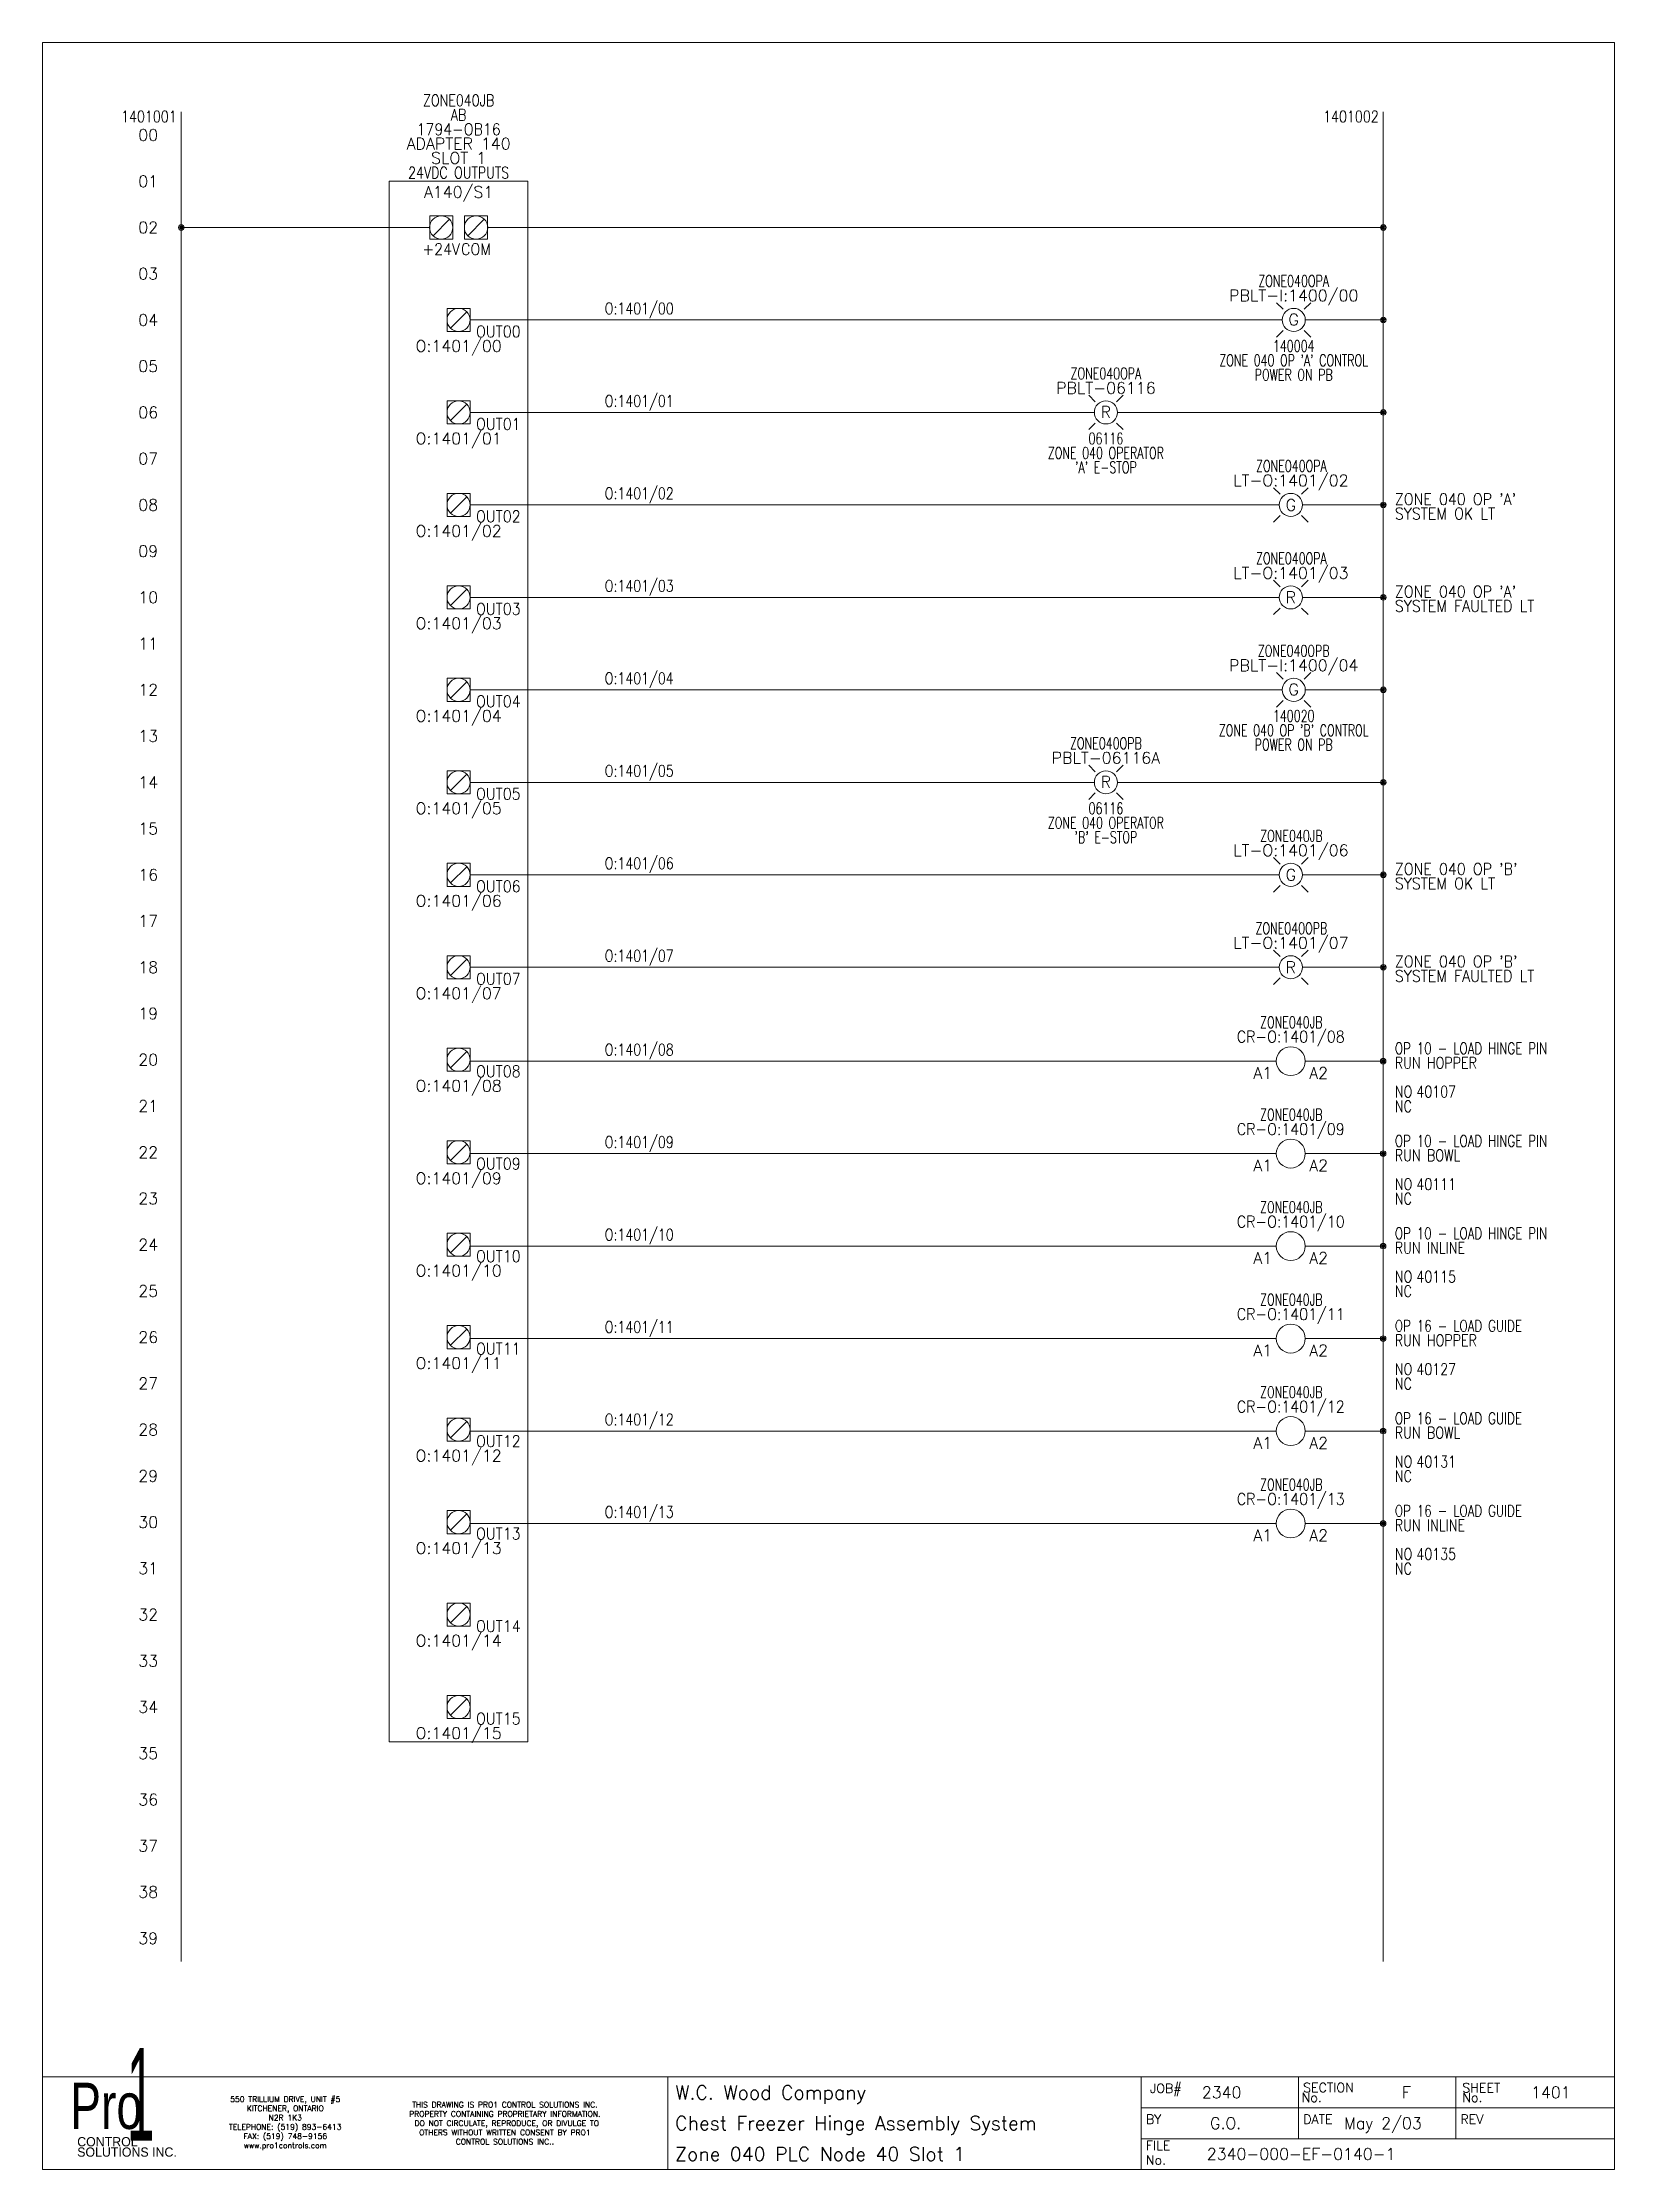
# Model space of a CAD drawing. Header units: inches. Extents: x 0 to 17, y 0 to 23.
import ezdxf
from ezdxf.enums import TextEntityAlignment as Align

# ---------------------------------------------------------------- set-up
doc = ezdxf.new("R2010")
doc.units = ezdxf.units.IN
doc.header["$MEASUREMENT"] = 0
doc.layers.get('0').update_dxf_attribs({"lineweight": 5})
for name, color, linetype, lineweight in [('BOARDER', 5, 'Continuous', 5), ('DESC', 1, 'Continuous', 5), ('DESCCHILD', 1, 'Continuous', 5), ('LOC', 252, 'Continuous', 5), ('MISC', 2, 'Continuous', 5), ('SYMS', 7, 'Continuous', 5), ('TAGFIXED', 7, 'Continuous', 5), ('TAGS', 2, 'Continuous', 5), ('TERMS', 2, 'Continuous', 5), ('Title_Block_Info', 2, 'Continuous', 5), ('WIREFIXED', 3, 'Continuous', 5), ('WIRENO', 1, 'Continuous', 5), ('WIRES', 7, 'Continuous', 5), ('XREF', 1, 'Continuous', 5), ('XREFCHILD', 1, 'Continuous', 5)]:
    doc.layers.add(name, color=color, linetype=linetype, lineweight=lineweight)
doc.styles.add('SIVAN', font='sivan.TTF', dxfattribs={"height": 1})
doc.styles.add('STACCO', font='STAC222N.TTF', dxfattribs={"height": 1})
doc.styles.get("Standard").update_dxf_attribs({"font": 'romans.shx'})
doc.styles.add('WD', font='romans.shx')

msp = doc.modelspace()

# ---------------------------------------------------------------- texts
at = {"color": 2, "style": 'WD'}
for s, p in [('01', (1.25, 21.5)), ('02', (1.25, 21)), ('03', (1.25, 20.5)), ('04', (1.25, 20)), ('05', (1.25, 19.5)), ('06', (1.25, 19)), ('07', (1.25, 18.5)), ('08', (1.25, 18)), ('09', (1.25, 17.5)), ('10', (1.25, 17)), ('11', (1.25, 16.5)), ('12', (1.25, 16)), ('13', (1.25, 15.5)), ('14', (1.25, 15)), ('15', (1.25, 14.5)), ('16', (1.25, 14)), ('17', (1.25, 13.5)), ('18', (1.25, 13)), ('19', (1.25, 12.5)), ('20', (1.25, 12)), ('21', (1.25, 11.5)), ('22', (1.25, 11)), ('23', (1.25, 10.5)), ('24', (1.25, 10)), ('25', (1.25, 9.5)), ('26', (1.25, 9)), ('27', (1.25, 8.5)), ('28', (1.25, 8)), ('29', (1.25, 7.5)), ('30', (1.25, 7)), ('31', (1.25, 6.5)), ('32', (1.25, 6)), ('33', (1.25, 5.5)), ('34', (1.25, 5)), ('35', (1.25, 4.5)), ('36', (1.25, 4)), ('37', (1.25, 3.5)), ('38', (1.25, 3)), ('39', (1.25, 2.5))]:
    msp.add_text(s, height=0.125, dxfattribs=at).set_placement(p, align=Align.MIDDLE_RIGHT)

# ---------------------------------------------------------------- blocks, each defined once
blk = doc.blocks.new('TB_P')
at = {"color": 5}
blk.add_line((6.764, 0), (6.764, 1), dxfattribs=at)
at = {"color": 5, "linetype": 'Continuous'}
blk.add_line((15.283, 1), (15.283, 0.667), dxfattribs=at)
blk.add_lwpolyline([(0, 0), (17, 0), (17, 23), (0, 23)], close=True, dxfattribs=at)
at = {"layer": 'BOARDER', "linetype": 'Continuous'}
for p, q in [((0, 1), (17, 1)), ((0, 1), (0, 0)), ((11.882, 1), (11.882, 0.667)), ((11.882, 1), (11.882, 0)), ((11.882, 1), (11.882, 0)), ((11.882, 1), (11.882, 0)), ((13.583, 1), (13.583, 0.667)), ((11.882, 0.667), (17, 0.667)), ((13.583, 0.667), (13.583, 0.333)), ((15.283, 0.667), (15.283, 0.333)), ((11.882, 0.333), (17, 0.333))]:
    blk.add_line(p, q, dxfattribs=at)
at = {"color": 5, "char_height": 0.06, "attachment_point": 5, "style": 'WD'}
for s, insert, width in [('550 TRILLIUM DRIVE, UNIT #5\\PKITCHENER, ONTARIO\\PN2R 1K3\\PTELEPHONE: (519) 893-6413\\PFAX: (519) 748-9156\\Pwww.pro1controls.com', (2.625, 0.5), 1.804), ('THIS DRAWING IS PRO1 CONTROL SOLUTIONS INC. PROPERTY CONTAINING PROPRIETARY INFORMATION.  DO NOT CIRCULATE, REPRODUCE, OR DIVULGE TO OTHERS WITHOUT WRITTEN CONSENT BY PRO1 CONTROL SOLUTIONS INC..', (5, 0.5), 2.264)]:
    blk.add_mtext(s, dxfattribs=dict(at, insert=insert, width=width))
at = {"color": 2, "linetype": 'Continuous', "style": 'WD', "flags": 1}
for tag, p in [('REV1_NO', (1.734, 3.29)), ('REV1_BY', (7.303, 3.29)), ('REV1_DATE', (9.562, 3.29)), ('REV2_NO', (1.734, 3.04)), ('REV2_BY', (7.303, 3.04)), ('REV2_DATE', (9.562, 3.04)), ('REV3_NO', (1.734, 2.79)), ('REV3_BY', (7.303, 2.79)), ('REV3_DATE', (9.562, 2.79)), ('REV4_NO', (1.734, 2.54)), ('REV4_BY', (7.303, 2.54)), ('REV4_DATE', (9.562, 2.54)), ('REV5_NO', (1.734, 2.29)), ('REV5_BY', (7.303, 2.29)), ('REV5_DATE', (9.562, 2.29)), ('REV6_NO', (1.734, 2.04)), ('REV6_BY', (7.303, 2.04)), ('REV6_DATE', (9.562, 2.04)), ('REV7_NO', (1.734, 1.79)), ('REV7_BY', (7.303, 1.79)), ('REV7_DATE', (9.562, 1.79)), ('REV8_NO', (1.734, 1.54)), ('REV8_BY', (7.303, 1.54)), ('REV8_DATE', (9.562, 1.54)), ('REV9_NO', (1.734, 1.29)), ('REV9_BY', (7.303, 1.29)), ('REV9_DATE', (9.562, 1.29))]:
    blk.add_attdef(tag, text='', height=0.15, dxfattribs=at).set_placement(p, align=Align.MIDDLE_CENTER)
for tag, p in [('REV1_CHANGE', (2.292, 3.29)), ('REV2_CHANGE', (2.292, 3.04)), ('REV3_CHANGE', (2.292, 2.79)), ('REV4_CHANGE', (2.292, 2.54)), ('REV5_CHANGE', (2.292, 2.29)), ('REV6_CHANGE', (2.292, 2.04)), ('REV7_CHANGE', (2.292, 1.79)), ('REV8_CHANGE', (2.292, 1.54)), ('REV9_CHANGE', (2.292, 1.29))]:
    blk.add_attdef(tag, text='', height=0.15, dxfattribs=at).set_placement(p, align=Align.MIDDLE_LEFT)
at = {"layer": 'BOARDER', "lineweight": 0}
for s, height, style, width, p in [('1', 1, 'SIVAN', 0.4, (1.062, 0.812)), ('Pro', 0.5, 'STACCO', 0.75, (0.688, 0.688))]:
    blk.add_text(s, height=height, dxfattribs=dict(at, style=style, width=width)).set_placement(p, align=Align.MIDDLE_CENTER)
at = {"layer": 'BOARDER', "linetype": 'Continuous', "style": 'WD'}
for s, p in [('JOB#', (11.976, 0.827)), ('SECTION', (13.633, 0.835)), ('SHEET', (15.354, 0.834)), ('No.', (13.617, 0.729)), ('No.', (15.354, 0.729)), ('BY', (11.933, 0.493)), ('DATE', (13.634, 0.493)), ('REV', (15.334, 0.493)), ('FILE', (11.932, 0.21)), ('No.', (11.932, 0.052))]:
    blk.add_text(s, height=0.1, dxfattribs=at).set_placement(p)
at = {"layer": 'BOARDER', "lineweight": 0, "style": 'STACCO'}
for s, p in [('SOLUTIONS INC.', (0.375, 0.188)), ('CONTROL', (0.375, 0.3))]:
    blk.add_text(s, height=0.1, dxfattribs=at).set_placement(p, align=Align.MIDDLE_LEFT)
at = {"layer": 'Title_Block_Info', "ltscale": 0.1}
for tag, p in [('CUSTOMER', (6.842, 0.833)), ('JOB DESCRIPTION LINE', (6.842, 0.5)), ('DRAWING DESCRIPTION', (6.842, 0.167))]:
    blk.add_attdef(tag, text='', height=0.15, dxfattribs=at).set_placement(p, align=Align.MIDDLE_LEFT)
at = {"layer": 'Title_Block_Info', "ltscale": 0.1, "style": 'WD'}
for tag, p in [('JOB #', (12.752, 0.833)), ('SEC. NO.', (14.75, 0.833)), ('SHT. NO.', (16.312, 0.833)), ('NAME', (12.795, 0.5)), ('DATE', (14.496, 0.5)), ('REV', (16.194, 0.5))]:
    blk.add_attdef(tag, text='', height=0.125, dxfattribs=at).set_placement(p, align=Align.MIDDLE_CENTER)
blk.add_attdef('FILE NUMBER', text='', height=0.125, dxfattribs=at).set_placement((12.591, 0.167), align=Align.MIDDLE_LEFT)
blk = doc.blocks.new('WD_MLRH')
at = {"color": 2, "style": 'WD'}
blk.add_attdef('RUNGFIRST', text='', height=0.125, dxfattribs=at).set_placement((-0.25, 0), align=Align.MIDDLE_RIGHT)
at = {"style": 'WD', "flags": 1}
for tag, p in [('RUNGHORV', (-0.25, -0.127)), ('RUNGDIST', (-0.25, -0.2)), ('RUNGCNT', (-0.25, -0.237)), ('RUNGINC', (-0.25, -0.163)), ('WIRE-START', (-0.25, -0.356)), ('WIRE-GSUF', (-0.25, -0.396)), ('PH3SPACE', (-0.25, -0.437)), ('WIREMODE', (-0.25, -0.281)), ('WIREFMT', (-0.25, -0.321))]:
    blk.add_attdef(tag, text='', height=0.025, dxfattribs=at).set_placement(p, align=Align.RIGHT)
blk = doc.blocks.new('WD_WNV')
at = {"linetype": 'Continuous', "style": 'WD', "width": 0.8}
blk.add_attdef('WIRENO', text='', height=0.125, dxfattribs=at).set_placement((-0.05, 0), align=Align.MIDDLE_RIGHT)
blk = doc.blocks.new('PLCIO_1311A')
at = {"layer": 'SYMS'}
for p, q in [((0.75, 0.5), (-0.75, 0.5)), ((-0.75, 0.5), (-0.75, -16.375)), ((0.75, -16.375), (0.75, 0.5)), ((-0.312, 0.125), (-0.062, 0.125)), ((-0.312, -0.125), (-0.312, 0.125)), ((-0.098, 0.089), (-0.277, -0.089)), ((-0.062, 0.125), (-0.062, -0.125)), ((0.062, 0.125), (0.312, 0.125)), ((0.062, -0.125), (0.062, 0.125)), ((0.277, 0.089), (0.098, -0.089)), ((0.312, 0.125), (0.312, -0.125)), ((-0.062, -0.125), (-0.312, -0.125)), ((0.312, -0.125), (0.062, -0.125)), ((-0.125, -0.875), (0.125, -0.875)), ((-0.125, -1.125), (-0.125, -0.875)), ((0.088, -0.912), (-0.088, -1.088)), ((0.125, -0.875), (0.125, -1.125)), ((0.125, -1.125), (-0.125, -1.125)), ((-0.125, -1.875), (0.125, -1.875)), ((-0.125, -2.125), (-0.125, -1.875)), ((0.088, -1.912), (-0.088, -2.088)), ((0.125, -1.875), (0.125, -2.125)), ((0.125, -2.125), (-0.125, -2.125)), ((-0.125, -2.875), (0.125, -2.875)), ((-0.125, -3.125), (-0.125, -2.875)), ((0.088, -2.912), (-0.088, -3.088)), ((0.125, -2.875), (0.125, -3.125)), ((0.125, -3.125), (-0.125, -3.125)), ((-0.125, -3.875), (0.125, -3.875)), ((-0.125, -4.125), (-0.125, -3.875)), ((0.125, -3.875), (0.125, -4.125)), ((0.125, -4.125), (-0.125, -4.125)), ((0.088, -3.912), (-0.088, -4.088)), ((-0.125, -4.875), (0.125, -4.875)), ((-0.125, -5.125), (-0.125, -4.875)), ((0.088, -4.912), (-0.088, -5.088)), ((0.125, -4.875), (0.125, -5.125)), ((0.125, -5.125), (-0.125, -5.125)), ((-0.125, -5.875), (0.125, -5.875)), ((-0.125, -6.125), (-0.125, -5.875)), ((0.088, -5.912), (-0.088, -6.088)), ((0.125, -5.875), (0.125, -6.125)), ((0.125, -6.125), (-0.125, -6.125)), ((-0.125, -6.875), (0.125, -6.875)), ((-0.125, -7.125), (-0.125, -6.875)), ((0.125, -6.875), (0.125, -7.125)), ((0.125, -7.125), (-0.125, -7.125)), ((0.088, -6.912), (-0.088, -7.088)), ((-0.125, -7.875), (0.125, -7.875)), ((-0.125, -8.125), (-0.125, -7.875)), ((0.088, -7.912), (-0.088, -8.088)), ((0.125, -7.875), (0.125, -8.125)), ((0.125, -8.125), (-0.125, -8.125)), ((-0.125, -8.875), (0.125, -8.875)), ((-0.125, -9.125), (-0.125, -8.875)), ((0.088, -8.912), (-0.088, -9.088)), ((0.125, -8.875), (0.125, -9.125)), ((0.125, -9.125), (-0.125, -9.125)), ((-0.125, -9.875), (0.125, -9.875)), ((-0.125, -10.125), (-0.125, -9.875)), ((0.125, -9.875), (0.125, -10.125)), ((0.088, -9.912), (-0.088, -10.088)), ((0.125, -10.125), (-0.125, -10.125)), ((-0.125, -10.875), (0.125, -10.875)), ((-0.125, -11.125), (-0.125, -10.875)), ((0.088, -10.912), (-0.088, -11.088)), ((0.125, -10.875), (0.125, -11.125)), ((0.125, -11.125), (-0.125, -11.125)), ((-0.125, -11.875), (0.125, -11.875)), ((-0.125, -12.125), (-0.125, -11.875)), ((0.088, -11.912), (-0.088, -12.088)), ((0.125, -11.875), (0.125, -12.125)), ((0.125, -12.125), (-0.125, -12.125)), ((-0.125, -12.875), (0.125, -12.875)), ((-0.125, -13.125), (-0.125, -12.875)), ((0.125, -12.875), (0.125, -13.125)), ((0.088, -12.912), (-0.088, -13.088)), ((0.125, -13.125), (-0.125, -13.125)), ((-0.125, -13.875), (0.125, -13.875)), ((-0.125, -14.125), (-0.125, -13.875)), ((0.088, -13.912), (-0.088, -14.088)), ((0.125, -13.875), (0.125, -14.125)), ((0.125, -14.125), (-0.125, -14.125)), ((-0.125, -14.875), (0.125, -14.875)), ((-0.125, -15.125), (-0.125, -14.875)), ((0.088, -14.912), (-0.088, -15.088)), ((0.125, -14.875), (0.125, -15.125)), ((0.125, -15.125), (-0.125, -15.125)), ((-0.125, -15.875), (0.125, -15.875)), ((-0.125, -16.125), (-0.125, -15.875)), ((0.088, -15.912), (-0.088, -16.088)), ((0.125, -15.875), (0.125, -16.125)), ((0.125, -16.125), (-0.125, -16.125)), ((-0.75, -16.375), (0.75, -16.375))]:
    blk.add_line(p, q, dxfattribs=at)
for centre, radius in [((-0.188, 0), 0.126), ((0.188, 0), 0.126), ((0, -1), 0.125), ((0, -2), 0.125), ((0, -3), 0.125), ((0, -4), 0.125), ((0, -5), 0.125), ((0, -6), 0.125), ((0, -7), 0.125), ((0, -8), 0.125), ((0, -9), 0.125), ((0, -10), 0.125), ((0, -11), 0.125), ((0, -12), 0.125), ((0, -13), 0.125), ((0, -14), 0.125), ((0, -15), 0.125), ((0, -16), 0.125)]:
    blk.add_circle(centre, radius, dxfattribs=at)
at = {"layer": 'SYMS', "style": 'WD'}
for tag, width, p in [('INST', 0.8, (0, 1.482)), ('LOC', 0.8, (0, 1.312)), ('MFG', 0.8, (0, 1.156)), ('CAT', 0.9, (0, 1)), ('DESC', 0.8, (0, 0.53)), ('TERM01L', 0.75, (-0.188, 0.156)), ('TERM01R', 0.75, (0.188, 0.156)), ('TERM02', 0.9, (0, -0.812)), ('TERM03', 0.9, (0, -1.812)), ('TERM04', 0.9, (0, -2.812)), ('TERM05', 0.9, (0, -3.812)), ('TERM06', 0.9, (0, -4.812)), ('TERM07', 0.9, (0, -5.812)), ('TERM08', 0.9, (0, -6.812)), ('TERM09', 0.9, (0, -7.812)), ('TERM10', 0.9, (0, -8.812)), ('TERM11', 0.9, (0, -9.812)), ('TERM12', 0.9, (0, -10.812)), ('TERM13', 0.9, (0, -11.812)), ('TERM14', 0.9, (0, -12.812)), ('TERM15', 0.9, (0, -13.812)), ('TERM16', 0.9, (0, -14.812)), ('TERM17', 0.9, (0, -15.812))]:
    blk.add_attdef(tag, text='', height=0.125, dxfattribs=dict(at, width=width)).set_placement(p, align=Align.CENTER)
for tag, p in [('LINE1', (0, 0.844)), ('LINE2', (0, 0.688)), ('TAG', (0, 0.322))]:
    blk.add_attdef(tag, text='', height=0.125, dxfattribs=at).set_placement(p, align=Align.CENTER)
at = {"layer": 'SYMS', "linetype": 'Continuous', "style": 'WD', "flags": 9}
blk.add_attdef('ASSYCODE', text='', height=0.01, dxfattribs=at).set_placement((0.23, 1.071), align=Align.CENTER)
at = {"layer": 'SYMS', "style": 'WD', "flags": 1}
for tag, p in [('X4TERM01L', (-0.312, 0)), ('X1TERM01R', (0.312, 0)), ('X1TERM02', (0.125, -1)), ('X1TERM03', (0.125, -2)), ('X1TERM04', (0.125, -3)), ('X1TERM05', (0.125, -4)), ('X1TERM06', (0.125, -5)), ('X1TERM07', (0.125, -6)), ('X1TERM08', (0.125, -7)), ('X1TERM09', (0.125, -8)), ('X1TERM10', (0.125, -9)), ('X1TERM11', (0.125, -10)), ('X1TERM12', (0.125, -11)), ('X1TERM13', (0.125, -12)), ('X1TERM14', (0.125, -13)), ('X1TERM15', (0.125, -14)), ('X1TERM16', (0.125, -15)), ('X1TERM17', (0.125, -16))]:
    blk.add_attdef(tag, p, '', height=0.01, dxfattribs=at)
at = {"layer": 'SYMS', "style": 'WD', "width": 0.9}
for tag, p in [('TERMDESC01L', (-0.188, -0.172)), ('TERMDESC01R', (0.188, -0.172))]:
    blk.add_attdef(tag, text='', height=0.125, dxfattribs=at).set_placement(p, align=Align.TOP_CENTER)
for tag, p in [('DESCA02', (-0.688, -0.969)), ('DESCB02', (-0.688, -1.125)), ('DESCC02', (-0.688, -1.281)), ('DESCD02', (-0.688, -1.438)), ('DESCE02', (-0.688, -1.594)), ('DESCB03', (-0.688, -2.125)), ('DESCA03', (-0.688, -1.969)), ('DESCC03', (-0.688, -2.281)), ('DESCD03', (-0.688, -2.438)), ('DESCE03', (-0.688, -2.594)), ('DESCA04', (-0.688, -2.969)), ('DESCB04', (-0.688, -3.125)), ('DESCC04', (-0.688, -3.281)), ('DESCD04', (-0.688, -3.438)), ('DESCE04', (-0.688, -3.594)), ('DESCA05', (-0.688, -3.969)), ('DESCB05', (-0.688, -4.125)), ('DESCC05', (-0.688, -4.281)), ('DESCD05', (-0.688, -4.438)), ('DESCE05', (-0.688, -4.594)), ('DESCB06', (-0.688, -5.125)), ('DESCA06', (-0.688, -4.969)), ('DESCC06', (-0.688, -5.281)), ('DESCD06', (-0.688, -5.438)), ('DESCE06', (-0.688, -5.594)), ('DESCA07', (-0.688, -5.969)), ('DESCB07', (-0.688, -6.125)), ('DESCC07', (-0.688, -6.281)), ('DESCD07', (-0.688, -6.438)), ('DESCE07', (-0.688, -6.594)), ('DESCA08', (-0.688, -6.969)), ('DESCB08', (-0.688, -7.125)), ('DESCC08', (-0.688, -7.281)), ('DESCD08', (-0.688, -7.438)), ('DESCE08', (-0.688, -7.594)), ('DESCB09', (-0.688, -8.125)), ('DESCA09', (-0.688, -7.969)), ('DESCC09', (-0.688, -8.281)), ('DESCD09', (-0.688, -8.438)), ('DESCE09', (-0.688, -8.594)), ('DESCA10', (-0.688, -8.969)), ('DESCB10', (-0.688, -9.125)), ('DESCC10', (-0.688, -9.281)), ('DESCD10', (-0.688, -9.438)), ('DESCE10', (-0.688, -9.594)), ('DESCA11', (-0.688, -9.969)), ('DESCB11', (-0.688, -10.125)), ('DESCC11', (-0.688, -10.281)), ('DESCD11', (-0.688, -10.438)), ('DESCE11', (-0.688, -10.594)), ('DESCB12', (-0.688, -11.125)), ('DESCA12', (-0.688, -10.969)), ('DESCC12', (-0.688, -11.281)), ('DESCD12', (-0.688, -11.438)), ('DESCE12', (-0.688, -11.594)), ('DESCA13', (-0.688, -11.969)), ('DESCB13', (-0.688, -12.125)), ('DESCC13', (-0.688, -12.281)), ('DESCD13', (-0.688, -12.438)), ('DESCE13', (-0.688, -12.594)), ('DESCA14', (-0.688, -12.969)), ('DESCB14', (-0.688, -13.125)), ('DESCC14', (-0.688, -13.281)), ('DESCD14', (-0.688, -13.438)), ('DESCE14', (-0.688, -13.594)), ('DESCB15', (-0.688, -14.125)), ('DESCA15', (-0.688, -13.969)), ('DESCC15', (-0.688, -14.281)), ('DESCD15', (-0.688, -14.438)), ('DESCE15', (-0.688, -14.594)), ('DESCA16', (-0.688, -14.969)), ('DESCB16', (-0.688, -15.125)), ('DESCC16', (-0.688, -15.281)), ('DESCD16', (-0.688, -15.438)), ('DESCE16', (-0.688, -15.594)), ('DESCA17', (-0.688, -15.969)), ('DESCB17', (-0.688, -16.125)), ('DESCC17', (-0.688, -16.281)), ('DESCD17', (-0.688, -16.438)), ('DESCE17', (-0.688, -16.594))]:
    blk.add_attdef(tag, text='', height=0.125, dxfattribs=at).set_placement(p, align=Align.RIGHT)
for tag, p in [('TERMDESC02', (0.188, -1.062)), ('TERMDESC03', (0.188, -2.062)), ('TERMDESC04', (0.188, -3.062)), ('TERMDESC05', (0.188, -4.062)), ('TERMDESC06', (0.188, -5.062)), ('TERMDESC07', (0.188, -6.062)), ('TERMDESC08', (0.188, -7.062)), ('TERMDESC09', (0.188, -8.062)), ('TERMDESC10', (0.188, -9.062)), ('TERMDESC11', (0.188, -10.062)), ('TERMDESC12', (0.188, -11.062)), ('TERMDESC13', (0.188, -12.062)), ('TERMDESC14', (0.188, -13.062)), ('TERMDESC15', (0.188, -14.062)), ('TERMDESC16', (0.188, -15.062)), ('TERMDESC17', (0.188, -16.062))]:
    blk.add_attdef(tag, text='', height=0.125, dxfattribs=at).set_placement(p, align=Align.TOP_LEFT)
at = {"layer": 'SYMS', "style": 'WD'}
for tag, p in [('TAGA02', (0, -1.219)), ('TAGA03', (0, -2.219)), ('TAGA04', (0, -3.219)), ('TAGA05', (0, -4.219)), ('TAGA06', (0, -5.219)), ('TAGA07', (0, -6.219)), ('TAGA08', (0, -7.219)), ('TAGA09', (0, -8.219)), ('TAGA10', (0, -9.219)), ('TAGA11', (0, -10.219)), ('TAGA12', (0, -11.219)), ('TAGA13', (0, -12.219)), ('TAGA14', (0, -13.219)), ('TAGA15', (0, -14.219)), ('TAGA16', (0, -15.219)), ('TAGA17', (0, -16.219))]:
    blk.add_attdef(tag, text='', height=0.125, dxfattribs=at).set_placement(p, align=Align.TOP_CENTER)
blk = doc.blocks.new('WDDOT')
for radius in [0.03, 0.0187, 0.00929]:
    blk.add_circle((0, 0), radius)
blk = doc.blocks.new('HPB2G')
for p, q in [((-0.115, 0.115), (-0.186, 0.186)), ((0.115, 0.115), (0.186, 0.186)), ((-0.115, -0.115), (-0.186, -0.186)), ((0.115, -0.115), (0.186, -0.186))]:
    blk.add_line(p, q)
blk.add_circle((0, 0), 0.125)
at = {"style": 'WD', "width": 0.7}
for tag, p in [('INST', (0, 0.528)), ('LOC', (0, 0.359)), ('XREF', (0, -0.344)), ('DESC1', (0, -0.5)), ('DESC2', (0, -0.656))]:
    blk.add_attdef(tag, text='', height=0.125, dxfattribs=at).set_placement(p, align=Align.CENTER)
at = {"style": 'WD'}
for tag, p in [('TAG2', (0, 0.202)), ('COLOR', (0, -0.058))]:
    blk.add_attdef(tag, text='', height=0.125, dxfattribs=at).set_placement(p, align=Align.CENTER)
at = {"style": 'WD', "flags": 1}
for tag, p in [('X4TERM01', (-0.125, 0)), ('X1TERM02', (0.125, 0))]:
    blk.add_attdef(tag, p, '', height=0.01, dxfattribs=at)
at = {"style": 'WD', "flags": 9}
blk.add_attdef('FAMILY', text='', height=0.01, dxfattribs=at).set_placement((-0.005, 0.161), align=Align.CENTER)
at = {"style": 'WD'}
for tag, p in [('X2LINK', (0, 0.219)), ('X8LINK', (0, -0.219))]:
    blk.add_attdef(tag, p, '', height=0.01, dxfattribs=at)
at = {"linetype": 'Continuous', "style": 'WD', "flags": 8}
blk.add_attdef('TERM01', text='', height=0.125, dxfattribs=at).set_placement((-0.175, -0.031), align=Align.TOP_RIGHT)
blk.add_attdef('TERM02', text='', height=0.125, dxfattribs=at).set_placement((0.175, -0.031), align=Align.TOP_LEFT)
blk = doc.blocks.new('HPB2R')
for p, q in [((-0.115, 0.115), (-0.186, 0.186)), ((0.115, 0.115), (0.186, 0.186)), ((-0.115, -0.115), (-0.186, -0.186)), ((0.115, -0.115), (0.186, -0.186))]:
    blk.add_line(p, q)
blk.add_circle((0, 0), 0.125)
at = {"style": 'WD', "width": 0.7}
for tag, p in [('INST', (0, 0.528)), ('LOC', (0, 0.359)), ('XREF', (0, -0.344)), ('DESC1', (0, -0.5)), ('DESC2', (0, -0.656))]:
    blk.add_attdef(tag, text='', height=0.125, dxfattribs=at).set_placement(p, align=Align.CENTER)
at = {"style": 'WD'}
for tag, p in [('TAG2', (0, 0.202)), ('COLOR', (0, -0.058))]:
    blk.add_attdef(tag, text='', height=0.125, dxfattribs=at).set_placement(p, align=Align.CENTER)
at = {"style": 'WD', "flags": 1}
for tag, p in [('X4TERM01', (-0.125, 0)), ('X1TERM02', (0.125, 0))]:
    blk.add_attdef(tag, p, '', height=0.01, dxfattribs=at)
at = {"style": 'WD', "flags": 9}
blk.add_attdef('FAMILY', text='', height=0.01, dxfattribs=at).set_placement((-0.005, 0.161), align=Align.CENTER)
at = {"style": 'WD'}
for tag, p in [('X2LINK', (0, 0.219)), ('X8LINK', (0, -0.219))]:
    blk.add_attdef(tag, p, '', height=0.01, dxfattribs=at)
at = {"linetype": 'Continuous', "style": 'WD', "flags": 8}
blk.add_attdef('TERM01', text='', height=0.125, dxfattribs=at).set_placement((-0.175, -0.031), align=Align.TOP_RIGHT)
blk.add_attdef('TERM02', text='', height=0.125, dxfattribs=at).set_placement((0.175, -0.031), align=Align.TOP_LEFT)
blk = doc.blocks.new('HLT1G')
for p, q in [((-0.115, 0.115), (-0.186, 0.186)), ((0.115, 0.115), (0.186, 0.186)), ((-0.115, -0.115), (-0.186, -0.186)), ((0.115, -0.115), (0.186, -0.186))]:
    blk.add_line(p, q)
blk.add_circle((0, 0), 0.125)
at = {"style": 'WD', "width": 0.7}
for tag, p in [('INST', (0.006, 0.528)), ('LOC', (0.006, 0.359))]:
    blk.add_attdef(tag, text='', height=0.125, dxfattribs=at).set_placement(p, align=Align.CENTER)
at = {"style": 'WD'}
blk.add_attdef('TAG1', text='', height=0.125, dxfattribs=at).set_placement((0, 0.202), align=Align.CENTER)
blk.add_attdef('COLOR', text='', height=0.125, dxfattribs=at).set_placement((0, 0), align=Align.MIDDLE)
at = {"style": 'WD', "flags": 1}
for tag, p in [('X4TERM01', (-0.125, 0)), ('X1TERM02', (0.125, 0))]:
    blk.add_attdef(tag, p, '', height=0.01, dxfattribs=at)
at = {"linetype": 'Continuous', "style": 'WD', "flags": 9}
blk.add_attdef('ASSYCODE', text='', height=0.01, dxfattribs=at).set_placement((-0.003, 0.096), align=Align.CENTER)
at = {"style": 'WD', "flags": 9}
blk.add_attdef('FAMILY', text='', height=0.01, dxfattribs=at).set_placement((-0.005, 0.161), align=Align.CENTER)
at = {"linetype": 'Continuous', "style": 'WD', "flags": 1}
for tag, p in [('MFG', (0, 0.121)), ('CAT', (0, 0.14))]:
    blk.add_attdef(tag, text='', height=0.01, dxfattribs=at).set_placement(p, align=Align.MIDDLE)
at = {"style": 'WD', "width": 0.9}
blk.add_attdef('DESC1', (1.125, 0), '', height=0.125, dxfattribs=at)
at = {"linetype": 'Continuous', "style": 'WD', "flags": 8}
blk.add_attdef('TERM01', text='', height=0.125, dxfattribs=at).set_placement((-0.175, -0.031), align=Align.TOP_RIGHT)
blk.add_attdef('TERM02', text='', height=0.125, dxfattribs=at).set_placement((0.175, -0.031), align=Align.TOP_LEFT)
at = {"style": 'WD', "width": 0.9}
blk.add_attdef('DESC2', text='', height=0.125, dxfattribs=at).set_placement((1.125, -0.031), align=Align.TOP_LEFT)
blk = doc.blocks.new('HLT1R')
for p, q in [((-0.115, 0.115), (-0.186, 0.186)), ((0.115, 0.115), (0.186, 0.186)), ((-0.115, -0.115), (-0.186, -0.186)), ((0.115, -0.115), (0.186, -0.186))]:
    blk.add_line(p, q)
blk.add_circle((0, 0), 0.125)
at = {"style": 'WD', "width": 0.7}
for tag, p in [('INST', (0.006, 0.528)), ('LOC', (0.006, 0.359))]:
    blk.add_attdef(tag, text='', height=0.125, dxfattribs=at).set_placement(p, align=Align.CENTER)
at = {"style": 'WD'}
blk.add_attdef('TAG1', text='', height=0.125, dxfattribs=at).set_placement((0, 0.202), align=Align.CENTER)
blk.add_attdef('COLOR', text='', height=0.125, dxfattribs=at).set_placement((0, 0), align=Align.MIDDLE)
at = {"style": 'WD', "flags": 1}
for tag, p in [('X4TERM01', (-0.125, 0)), ('X1TERM02', (0.125, 0))]:
    blk.add_attdef(tag, p, '', height=0.01, dxfattribs=at)
at = {"linetype": 'Continuous', "style": 'WD', "flags": 9}
blk.add_attdef('ASSYCODE', text='', height=0.01, dxfattribs=at).set_placement((-0.003, 0.098), align=Align.CENTER)
at = {"style": 'WD', "flags": 9}
blk.add_attdef('FAMILY', text='', height=0.01, dxfattribs=at).set_placement((-0.005, 0.161), align=Align.CENTER)
at = {"linetype": 'Continuous', "style": 'WD', "flags": 1}
for tag, p in [('MFG', (0, 0.121)), ('CAT', (0, 0.14))]:
    blk.add_attdef(tag, text='', height=0.01, dxfattribs=at).set_placement(p, align=Align.MIDDLE)
at = {"style": 'WD', "width": 0.9}
blk.add_attdef('DESC1', (1.125, 0), '', height=0.125, dxfattribs=at)
at = {"linetype": 'Continuous', "style": 'WD', "flags": 8}
blk.add_attdef('TERM01', text='', height=0.125, dxfattribs=at).set_placement((-0.175, -0.031), align=Align.TOP_RIGHT)
blk.add_attdef('TERM02', text='', height=0.125, dxfattribs=at).set_placement((0.175, -0.031), align=Align.TOP_LEFT)
at = {"style": 'WD', "width": 0.9}
blk.add_attdef('DESC2', text='', height=0.125, dxfattribs=at).set_placement((1.125, -0.031), align=Align.TOP_LEFT)
blk = doc.blocks.new('WD_WNH')
at = {"linetype": 'Continuous', "style": 'WD', "width": 0.8}
blk.add_attdef('WIRENO', text='', height=0.125, dxfattribs=at).set_placement((0, 0.0625), align=Align.CENTER)
blk = doc.blocks.new('HCR1')
blk.add_circle((0, 0), 0.156)
at = {"style": 'WD'}
for tag, width, p in [('INST', 0.7, (0.006, 0.528)), ('LOC', 0.7, (0.006, 0.359)), ('TAG1', 0.9, (0, 0.202))]:
    blk.add_attdef(tag, text='', height=0.125, dxfattribs=dict(at, width=width)).set_placement(p, align=Align.CENTER)
at = {"style": 'WD', "flags": 1}
for tag, p in [('X4TERM01', (-0.156, 0)), ('X1TERM02', (0.156, 0))]:
    blk.add_attdef(tag, p, '', height=0.01, dxfattribs=at)
at = {"linetype": 'Continuous', "style": 'WD', "flags": 9}
blk.add_attdef('ASSYCODE', text='', height=0.01, dxfattribs=at).set_placement((0, 0.125), align=Align.CENTER)
at = {"style": 'WD', "flags": 9}
blk.add_attdef('FAMILY', text='', height=0.01, dxfattribs=at).set_placement((-0.005, 0.17), align=Align.CENTER)
at = {"linetype": 'Continuous', "style": 'WD', "flags": 1}
for tag, p in [('MFG', (0, 0.14)), ('CAT', (0, 0.159))]:
    blk.add_attdef(tag, text='', height=0.01, dxfattribs=at).set_placement(p, align=Align.MIDDLE)
at = {"style": 'WD'}
for tag, p, width in [('DESC1', (1.126, 0.076), 0.9), ('DESC2', (1.126, -0.081), 0.9), ('DESC3', (1.126, -0.237), 0.9), ('XREFNO', (1.359, -0.393), 0.8), ('XREFNC', (1.359, -0.549), 0.8)]:
    blk.add_attdef(tag, p, '', height=0.125, dxfattribs=dict(at, width=width))
at = {"linetype": 'Continuous', "style": 'WD'}
blk.add_attdef('TERM01', text='', height=0.125, dxfattribs=at).set_placement((-0.2, -0.066), align=Align.TOP_RIGHT)
blk.add_attdef('TERM02', text='', height=0.125, dxfattribs=at).set_placement((0.2, -0.066), align=Align.TOP_LEFT)
at = {"style": 'WD', "width": 0.8, "flags": 8}
for tag, p in [('NO', (1.126, -0.393)), ('NC', (1.126, -0.549))]:
    blk.add_attdef(tag, p, '', height=0.125, dxfattribs=at)

# ---------------------------------------------------------------- linework, layer by layer
at = {"layer": 'WIRES'}
for p, q in [((1.5, 22.25), (1.5, 2.25)), ((14.5, 22.25), (14.5, 2.25)), ((1.5, 21), (4.188, 21)), ((4.812, 21), (14.5, 21)), ((4.625, 20), (13.406, 20)), ((13.656, 20), (14.5, 20)), ((4.625, 19), (11.375, 19)), ((11.625, 19), (14.5, 19)), ((4.625, 18), (13.375, 18)), ((13.625, 18), (14.5, 18)), ((4.625, 17), (13.375, 17)), ((13.625, 17), (14.5, 17)), ((4.625, 16), (13.406, 16)), ((13.656, 16), (14.5, 16)), ((4.625, 15), (11.375, 15)), ((11.625, 15), (14.5, 15)), ((4.625, 14), (13.375, 14)), ((13.625, 14), (14.5, 14)), ((4.625, 13), (13.375, 13)), ((13.625, 13), (14.5, 13)), ((4.624, 11.985), (13.343, 11.985)), ((13.655, 11.985), (14.499, 11.985)), ((4.624, 10.985), (13.343, 10.985)), ((13.655, 10.985), (14.499, 10.985)), ((4.624, 9.985), (13.343, 9.985)), ((13.655, 9.985), (14.499, 9.985)), ((4.624, 8.985), (13.343, 8.985)), ((13.655, 8.985), (14.499, 8.985)), ((4.624, 7.985), (13.343, 7.985)), ((13.655, 7.985), (14.499, 7.985)), ((4.624, 6.985), (13.343, 6.985)), ((13.655, 6.985), (14.499, 6.985))]:
    msp.add_line(p, q, dxfattribs=at)

# ---------------------------------------------------------------- block references
ref = msp.add_blockref('TB_P', (0, 0))
ref.add_attrib('CUSTOMER', 'W.C. Wood Company', dxfattribs={"layer": 'MISC', "ltscale": 0.1, "height": 0.15}).set_placement((6.842, 0.833), align=Align.MIDDLE_LEFT)
ref.add_attrib('JOB DESCRIPTION LINE', 'Chest Freezer Hinge Assembly System', dxfattribs={"layer": 'MISC', "ltscale": 0.1, "height": 0.15}).set_placement((6.842, 0.5), align=Align.MIDDLE_LEFT)
ref.add_attrib('DRAWING DESCRIPTION', 'Zone 040 PLC Node 40 Slot 1', dxfattribs={"layer": 'MISC', "ltscale": 0.1, "height": 0.15}).set_placement((6.842, 0.167), align=Align.MIDDLE_LEFT)
ref.add_attrib('JOB #', '2340', dxfattribs={"layer": 'MISC', "ltscale": 0.1, "height": 0.125, "style": 'WD'}).set_placement((12.752, 0.833), align=Align.MIDDLE_CENTER)
ref.add_attrib('SEC. NO.', 'F', dxfattribs={"layer": 'MISC', "ltscale": 0.1, "height": 0.125, "style": 'WD'}).set_placement((14.75, 0.833), align=Align.MIDDLE_CENTER)
ref.add_attrib('SHT. NO.', '1401', dxfattribs={"layer": 'MISC', "ltscale": 0.1, "height": 0.125, "style": 'WD'}).set_placement((16.312, 0.833), align=Align.MIDDLE_CENTER)
ref.add_attrib('FILE NUMBER', '2340-000-EF-0140-1', dxfattribs={"layer": 'MISC', "ltscale": 0.1, "height": 0.125, "style": 'WD'}).set_placement((12.591, 0.167), align=Align.MIDDLE_LEFT)
ref.add_attrib('NAME', 'G.O.', dxfattribs={"layer": 'MISC', "ltscale": 0.1, "height": 0.125, "style": 'WD'}).set_placement((12.795, 0.5), align=Align.MIDDLE_CENTER)
ref.add_attrib('DATE', 'May 2/03', dxfattribs={"layer": 'MISC', "ltscale": 0.1, "height": 0.125, "style": 'WD'}).set_placement((14.496, 0.5), align=Align.MIDDLE_CENTER)
msp.add_blockref('WD_MLRH', (1.5, 22)).add_auto_attribs({'RUNGFIRST': '00'})
at = {"layer": 'SYMS'}
ref = msp.add_blockref('PLCIO_1311A', (4.5, 21), dxfattribs=at)
ref.add_attrib('TERMDESC01L', '+24V', dxfattribs={"layer": 'TERMS', "height": 0.125, "style": 'WD', "width": 0.9}).set_placement((4.312, 20.828), align=Align.TOP_CENTER)
ref.add_attrib('TERMDESC01R', 'COM', dxfattribs={"layer": 'TERMS', "height": 0.125, "style": 'WD', "width": 0.9}).set_placement((4.688, 20.828), align=Align.TOP_CENTER)
ref.add_attrib('CAT', '1794-OB16', dxfattribs={"layer": 'MISC', "height": 0.125, "style": 'WD', "width": 0.9}).set_placement((4.5, 22), align=Align.CENTER)
ref.add_attrib('TAG', 'A140/S1', dxfattribs={"layer": 'TAGS', "height": 0.125, "style": 'WD'}).set_placement((4.5, 21.322), align=Align.CENTER)
ref.add_attrib('LINE1', 'ADAPTER 140', dxfattribs={"layer": 'MISC', "height": 0.125, "style": 'WD'}).set_placement((4.5, 21.844), align=Align.CENTER)
ref.add_attrib('DESC', '24VDC OUTPUTS', dxfattribs={"layer": 'DESC', "height": 0.125, "style": 'WD', "width": 0.8}).set_placement((4.5, 21.53), align=Align.CENTER)
ref.add_attrib('LINE2', 'SLOT 1', dxfattribs={"layer": 'MISC', "height": 0.125, "style": 'WD'}).set_placement((4.5, 21.688), align=Align.CENTER)
ref.add_attrib('MFG', 'AB', dxfattribs={"layer": 'MISC', "height": 0.125, "style": 'WD', "width": 0.8}).set_placement((4.5, 22.156), align=Align.CENTER)
ref.add_attrib('LOC', 'ZONE040JB', dxfattribs={"layer": 'LOC', "height": 0.125, "style": 'WD', "width": 0.8}).set_placement((4.5, 22.312), align=Align.CENTER)
ref.add_attrib('TAGA02', 'O:1401/00', dxfattribs={"layer": 'TAGS', "height": 0.125, "style": 'WD'}).set_placement((4.5, 19.781), align=Align.TOP_CENTER)
ref.add_attrib('TERMDESC02', 'OUT00', dxfattribs={"layer": 'TERMS', "height": 0.125, "style": 'WD', "width": 0.9}).set_placement((4.688, 19.938), align=Align.TOP_LEFT)
ref.add_attrib('TAGA03', 'O:1401/01', dxfattribs={"layer": 'TAGS', "height": 0.125, "style": 'WD'}).set_placement((4.5, 18.781), align=Align.TOP_CENTER)
ref.add_attrib('TERMDESC03', 'OUT01', dxfattribs={"layer": 'TERMS', "height": 0.125, "style": 'WD', "width": 0.9}).set_placement((4.688, 18.938), align=Align.TOP_LEFT)
ref.add_attrib('TAGA04', 'O:1401/02', dxfattribs={"layer": 'TAGS', "height": 0.125, "style": 'WD'}).set_placement((4.5, 17.781), align=Align.TOP_CENTER)
ref.add_attrib('TERMDESC04', 'OUT02', dxfattribs={"layer": 'TERMS', "height": 0.125, "style": 'WD', "width": 0.9}).set_placement((4.688, 17.938), align=Align.TOP_LEFT)
ref.add_attrib('TAGA05', 'O:1401/03', dxfattribs={"layer": 'TAGS', "height": 0.125, "style": 'WD'}).set_placement((4.5, 16.781), align=Align.TOP_CENTER)
ref.add_attrib('TERMDESC05', 'OUT03', dxfattribs={"layer": 'TERMS', "height": 0.125, "style": 'WD', "width": 0.9}).set_placement((4.688, 16.938), align=Align.TOP_LEFT)
ref.add_attrib('TAGA06', 'O:1401/04', dxfattribs={"layer": 'TAGS', "height": 0.125, "style": 'WD'}).set_placement((4.5, 15.781), align=Align.TOP_CENTER)
ref.add_attrib('TERMDESC06', 'OUT04', dxfattribs={"layer": 'TERMS', "height": 0.125, "style": 'WD', "width": 0.9}).set_placement((4.688, 15.938), align=Align.TOP_LEFT)
ref.add_attrib('TAGA07', 'O:1401/05', dxfattribs={"layer": 'TAGS', "height": 0.125, "style": 'WD'}).set_placement((4.5, 14.781), align=Align.TOP_CENTER)
ref.add_attrib('TERMDESC07', 'OUT05', dxfattribs={"layer": 'TERMS', "height": 0.125, "style": 'WD', "width": 0.9}).set_placement((4.688, 14.938), align=Align.TOP_LEFT)
ref.add_attrib('TAGA08', 'O:1401/06', dxfattribs={"layer": 'TAGS', "height": 0.125, "style": 'WD'}).set_placement((4.5, 13.781), align=Align.TOP_CENTER)
ref.add_attrib('TERMDESC08', 'OUT06', dxfattribs={"layer": 'TERMS', "height": 0.125, "style": 'WD', "width": 0.9}).set_placement((4.688, 13.938), align=Align.TOP_LEFT)
ref.add_attrib('TAGA09', 'O:1401/07', dxfattribs={"layer": 'TAGS', "height": 0.125, "style": 'WD'}).set_placement((4.5, 12.781), align=Align.TOP_CENTER)
ref.add_attrib('TERMDESC09', 'OUT07', dxfattribs={"layer": 'TERMS', "height": 0.125, "style": 'WD', "width": 0.9}).set_placement((4.688, 12.938), align=Align.TOP_LEFT)
ref.add_attrib('TAGA10', 'O:1401/08', dxfattribs={"layer": 'TAGS', "height": 0.125, "style": 'WD'}).set_placement((4.5, 11.781), align=Align.TOP_CENTER)
ref.add_attrib('TERMDESC10', 'OUT08', dxfattribs={"layer": 'TERMS', "height": 0.125, "style": 'WD', "width": 0.9}).set_placement((4.688, 11.938), align=Align.TOP_LEFT)
ref.add_attrib('TAGA11', 'O:1401/09', dxfattribs={"layer": 'TAGS', "height": 0.125, "style": 'WD'}).set_placement((4.5, 10.781), align=Align.TOP_CENTER)
ref.add_attrib('TERMDESC11', 'OUT09', dxfattribs={"layer": 'TERMS', "height": 0.125, "style": 'WD', "width": 0.9}).set_placement((4.688, 10.938), align=Align.TOP_LEFT)
ref.add_attrib('TAGA12', 'O:1401/10', dxfattribs={"layer": 'TAGS', "height": 0.125, "style": 'WD'}).set_placement((4.5, 9.781), align=Align.TOP_CENTER)
ref.add_attrib('TERMDESC12', 'OUT10', dxfattribs={"layer": 'TERMS', "height": 0.125, "style": 'WD', "width": 0.9}).set_placement((4.688, 9.938), align=Align.TOP_LEFT)
ref.add_attrib('TAGA13', 'O:1401/11', dxfattribs={"layer": 'TAGS', "height": 0.125, "style": 'WD'}).set_placement((4.5, 8.781), align=Align.TOP_CENTER)
ref.add_attrib('TERMDESC13', 'OUT11', dxfattribs={"layer": 'TERMS', "height": 0.125, "style": 'WD', "width": 0.9}).set_placement((4.688, 8.938), align=Align.TOP_LEFT)
ref.add_attrib('TAGA14', 'O:1401/12', dxfattribs={"layer": 'TAGS', "height": 0.125, "style": 'WD'}).set_placement((4.5, 7.781), align=Align.TOP_CENTER)
ref.add_attrib('TERMDESC14', 'OUT12', dxfattribs={"layer": 'TERMS', "height": 0.125, "style": 'WD', "width": 0.9}).set_placement((4.688, 7.938), align=Align.TOP_LEFT)
ref.add_attrib('TAGA15', 'O:1401/13', dxfattribs={"layer": 'TAGS', "height": 0.125, "style": 'WD'}).set_placement((4.5, 6.781), align=Align.TOP_CENTER)
ref.add_attrib('TERMDESC15', 'OUT13', dxfattribs={"layer": 'TERMS', "height": 0.125, "style": 'WD', "width": 0.9}).set_placement((4.688, 6.938), align=Align.TOP_LEFT)
ref.add_attrib('TAGA16', 'O:1401/14', dxfattribs={"layer": 'TAGS', "height": 0.125, "style": 'WD'}).set_placement((4.5, 5.781), align=Align.TOP_CENTER)
ref.add_attrib('TERMDESC16', 'OUT14', dxfattribs={"layer": 'TERMS', "height": 0.125, "style": 'WD', "width": 0.9}).set_placement((4.688, 5.938), align=Align.TOP_LEFT)
ref.add_attrib('TAGA17', 'O:1401/15', dxfattribs={"layer": 'TAGS', "height": 0.125, "style": 'WD'}).set_placement((4.5, 4.781), align=Align.TOP_CENTER)
ref.add_attrib('TERMDESC17', 'OUT15', dxfattribs={"layer": 'TERMS', "height": 0.125, "style": 'WD', "width": 0.9}).set_placement((4.688, 4.938), align=Align.TOP_LEFT)
for p in [(1.5, 21), (14.5, 21), (14.5, 20), (14.5, 19), (14.5, 18), (14.5, 17), (14.5, 16), (14.5, 15), (14.5, 14), (14.5, 13), (14.499, 11.985), (14.499, 10.985), (14.499, 9.985), (14.499, 8.985), (14.499, 7.985), (14.499, 6.985)]:
    msp.add_blockref('WDDOT', p, dxfattribs=at)
ref = msp.add_blockref('HPB2G', (13.531, 20), dxfattribs=at)
ref.add_attrib('COLOR', 'G', dxfattribs={"layer": 'MISC', "height": 0.125, "style": 'WD'}).set_placement((13.531, 19.942), align=Align.CENTER)
ref.add_attrib('TAG2', 'PBLT-I:1400/00', dxfattribs={"layer": 'TAGS', "height": 0.125, "style": 'WD'}).set_placement((13.531, 20.202), align=Align.CENTER)
ref.add_attrib('LOC', 'ZONE040OPA', dxfattribs={"layer": 'LOC', "height": 0.125, "style": 'WD', "width": 0.7}).set_placement((13.531, 20.359), align=Align.CENTER)
ref.add_attrib('DESC2', 'POWER ON PB', dxfattribs={"layer": 'DESCCHILD', "height": 0.125, "style": 'WD', "width": 0.7}).set_placement((13.531, 19.344), align=Align.CENTER)
ref.add_attrib('DESC1', "ZONE 040 OP 'A' CONTROL", dxfattribs={"layer": 'DESCCHILD', "height": 0.125, "style": 'WD', "width": 0.7}).set_placement((13.531, 19.5), align=Align.CENTER)
ref.add_attrib('XREF', '140004', dxfattribs={"layer": 'XREFCHILD', "height": 0.125, "style": 'WD', "width": 0.7}).set_placement((13.531, 19.656), align=Align.CENTER)
ref = msp.add_blockref('HPB2R', (11.5, 19), dxfattribs=at)
ref.add_attrib('COLOR', 'R', dxfattribs={"layer": 'MISC', "height": 0.125, "style": 'WD'}).set_placement((11.5, 18.942), align=Align.CENTER)
ref.add_attrib('TAG2', 'PBLT-06116', dxfattribs={"layer": 'TAGS', "height": 0.125, "style": 'WD'}).set_placement((11.5, 19.202), align=Align.CENTER)
ref.add_attrib('LOC', 'ZONE040OPA', dxfattribs={"layer": 'LOC', "height": 0.125, "style": 'WD', "width": 0.7}).set_placement((11.5, 19.359), align=Align.CENTER)
ref.add_attrib('DESC2', "'A' E-STOP", dxfattribs={"layer": 'DESCCHILD', "height": 0.125, "style": 'WD', "width": 0.7}).set_placement((11.5, 18.344), align=Align.CENTER)
ref.add_attrib('DESC1', 'ZONE 040 OPERATOR', dxfattribs={"layer": 'DESCCHILD', "height": 0.125, "style": 'WD', "width": 0.7}).set_placement((11.5, 18.5), align=Align.CENTER)
ref.add_attrib('XREF', '06116', dxfattribs={"layer": 'XREFCHILD', "height": 0.125, "style": 'WD', "width": 0.7}).set_placement((11.5, 18.656), align=Align.CENTER)
ref = msp.add_blockref('HLT1G', (13.5, 18), dxfattribs=at)
ref.add_attrib('COLOR', 'G', dxfattribs={"layer": 'MISC', "height": 0.125, "style": 'WD'}).set_placement((13.5, 18), align=Align.MIDDLE)
ref.add_attrib('TAG1F', 'LT-O:1401/02', dxfattribs={"layer": 'TAGFIXED', "height": 0.125, "style": 'WD'}).set_placement((13.5, 18.202), align=Align.CENTER)
ref.add_attrib('DESC1', "ZONE 040 OP 'A' ", (14.625, 18), dxfattribs={"layer": 'DESC', "height": 0.125, "style": 'WD', "width": 0.9})
ref.add_attrib('DESC2', 'SYSTEM OK LT', dxfattribs={"layer": 'DESC', "height": 0.125, "style": 'WD', "width": 0.9}).set_placement((14.625, 17.969), align=Align.TOP_LEFT)
ref.add_attrib('LOC', 'ZONE040OPA', dxfattribs={"layer": 'LOC', "height": 0.125, "style": 'WD', "width": 0.7}).set_placement((13.506, 18.359), align=Align.CENTER)
ref = msp.add_blockref('HLT1R', (13.5, 17), dxfattribs=at)
ref.add_attrib('COLOR', 'R', dxfattribs={"layer": 'MISC', "height": 0.125, "style": 'WD'}).set_placement((13.5, 17), align=Align.MIDDLE)
ref.add_attrib('TAG1F', 'LT-O:1401/03', dxfattribs={"layer": 'TAGFIXED', "height": 0.125, "style": 'WD'}).set_placement((13.5, 17.202), align=Align.CENTER)
ref.add_attrib('DESC1', "ZONE 040 OP 'A' ", (14.625, 17), dxfattribs={"layer": 'DESC', "height": 0.125, "style": 'WD', "width": 0.9})
ref.add_attrib('DESC2', 'SYSTEM FAULTED LT', dxfattribs={"layer": 'DESC', "height": 0.125, "style": 'WD', "width": 0.9}).set_placement((14.625, 16.969), align=Align.TOP_LEFT)
ref.add_attrib('LOC', 'ZONE040OPA', dxfattribs={"layer": 'LOC', "height": 0.125, "style": 'WD', "width": 0.7}).set_placement((13.506, 17.359), align=Align.CENTER)
ref = msp.add_blockref('HPB2G', (13.531, 16), dxfattribs=at)
ref.add_attrib('COLOR', 'G', dxfattribs={"layer": 'MISC', "height": 0.125, "style": 'WD'}).set_placement((13.531, 15.942), align=Align.CENTER)
ref.add_attrib('TAG2', 'PBLT-I:1400/04', dxfattribs={"layer": 'TAGS', "height": 0.125, "style": 'WD'}).set_placement((13.531, 16.202), align=Align.CENTER)
ref.add_attrib('LOC', 'ZONE040OPB', dxfattribs={"layer": 'LOC', "height": 0.125, "style": 'WD', "width": 0.7}).set_placement((13.531, 16.359), align=Align.CENTER)
ref.add_attrib('DESC2', 'POWER ON PB', dxfattribs={"layer": 'DESCCHILD', "height": 0.125, "style": 'WD', "width": 0.7}).set_placement((13.531, 15.344), align=Align.CENTER)
ref.add_attrib('DESC1', "ZONE 040 OP 'B' CONTROL", dxfattribs={"layer": 'DESCCHILD', "height": 0.125, "style": 'WD', "width": 0.7}).set_placement((13.531, 15.5), align=Align.CENTER)
ref.add_attrib('XREF', '140020', dxfattribs={"layer": 'XREFCHILD', "height": 0.125, "style": 'WD', "width": 0.7}).set_placement((13.531, 15.656), align=Align.CENTER)
ref = msp.add_blockref('HPB2R', (11.5, 15), dxfattribs=at)
ref.add_attrib('COLOR', 'R', dxfattribs={"layer": 'MISC', "height": 0.125, "style": 'WD'}).set_placement((11.5, 14.942), align=Align.CENTER)
ref.add_attrib('TAG2', 'PBLT-06116A', dxfattribs={"layer": 'TAGS', "height": 0.125, "style": 'WD'}).set_placement((11.5, 15.202), align=Align.CENTER)
ref.add_attrib('LOC', 'ZONE040OPB', dxfattribs={"layer": 'LOC', "height": 0.125, "style": 'WD', "width": 0.7}).set_placement((11.5, 15.359), align=Align.CENTER)
ref.add_attrib('DESC2', "'B' E-STOP", dxfattribs={"layer": 'DESCCHILD', "height": 0.125, "style": 'WD', "width": 0.7}).set_placement((11.5, 14.344), align=Align.CENTER)
ref.add_attrib('DESC1', 'ZONE 040 OPERATOR', dxfattribs={"layer": 'DESCCHILD', "height": 0.125, "style": 'WD', "width": 0.7}).set_placement((11.5, 14.5), align=Align.CENTER)
ref.add_attrib('XREF', '06116', dxfattribs={"layer": 'XREFCHILD', "height": 0.125, "style": 'WD', "width": 0.7}).set_placement((11.5, 14.656), align=Align.CENTER)
ref = msp.add_blockref('HLT1G', (13.5, 14), dxfattribs=at)
ref.add_attrib('COLOR', 'G', dxfattribs={"layer": 'MISC', "height": 0.125, "style": 'WD'}).set_placement((13.5, 14), align=Align.MIDDLE)
ref.add_attrib('TAG1F', 'LT-O:1401/06', dxfattribs={"layer": 'TAGFIXED', "height": 0.125, "style": 'WD'}).set_placement((13.5, 14.202), align=Align.CENTER)
ref.add_attrib('DESC1', "ZONE 040 OP 'B' ", (14.625, 14), dxfattribs={"layer": 'DESC', "height": 0.125, "style": 'WD', "width": 0.9})
ref.add_attrib('DESC2', 'SYSTEM OK LT', dxfattribs={"layer": 'DESC', "height": 0.125, "style": 'WD', "width": 0.9}).set_placement((14.625, 13.969), align=Align.TOP_LEFT)
ref.add_attrib('LOC', 'ZONE040JB', dxfattribs={"layer": 'LOC', "height": 0.125, "style": 'WD', "width": 0.7}).set_placement((13.506, 14.359), align=Align.CENTER)
ref = msp.add_blockref('HLT1R', (13.5, 13), dxfattribs=at)
ref.add_attrib('COLOR', 'R', dxfattribs={"layer": 'MISC', "height": 0.125, "style": 'WD'}).set_placement((13.5, 13), align=Align.MIDDLE)
ref.add_attrib('TAG1F', 'LT-O:1401/07', dxfattribs={"layer": 'TAGFIXED', "height": 0.125, "style": 'WD'}).set_placement((13.5, 13.202), align=Align.CENTER)
ref.add_attrib('DESC1', "ZONE 040 OP 'B' ", (14.625, 13), dxfattribs={"layer": 'DESC', "height": 0.125, "style": 'WD', "width": 0.9})
ref.add_attrib('DESC2', 'SYSTEM FAULTED LT', dxfattribs={"layer": 'DESC', "height": 0.125, "style": 'WD', "width": 0.9}).set_placement((14.625, 12.969), align=Align.TOP_LEFT)
ref.add_attrib('LOC', 'ZONE040OPB', dxfattribs={"layer": 'LOC', "height": 0.125, "style": 'WD', "width": 0.7}).set_placement((13.506, 13.359), align=Align.CENTER)
ref = msp.add_blockref('HCR1', (13.499, 11.985), dxfattribs=at)
ref.add_attrib('TAG1F', 'CR-O:1401/08', dxfattribs={"layer": 'TAGFIXED', "height": 0.125, "style": 'WD', "width": 0.9}).set_placement((13.499, 12.187), align=Align.CENTER)
ref.add_attrib('DESC1', 'OP 10 - LOAD HINGE PIN', (14.625, 12.06), dxfattribs={"layer": 'DESC', "height": 0.125, "style": 'WD', "width": 0.75})
ref.add_attrib('DESC2', 'RUN HOPPER', (14.625, 11.904), dxfattribs={"layer": 'DESC', "height": 0.125, "style": 'WD', "width": 0.8})
ref.add_attrib('XREFNO', '40107', (14.858, 11.592), dxfattribs={"layer": 'XREF', "height": 0.125, "style": 'WD', "width": 0.8})
ref.add_attrib('TERM01', 'A1', dxfattribs={"layer": 'TERMS', "linetype": 'Continuous', "height": 0.125, "style": 'WD'}).set_placement((13.299, 11.919), align=Align.TOP_RIGHT)
ref.add_attrib('TERM02', 'A2', dxfattribs={"layer": 'TERMS', "linetype": 'Continuous', "height": 0.125, "style": 'WD'}).set_placement((13.699, 11.919), align=Align.TOP_LEFT)
ref.add_attrib('NO', 'NO', (14.625, 11.592), dxfattribs={"layer": 'MISC', "height": 0.125, "style": 'WD', "width": 0.8, "flags": 8})
ref.add_attrib('NC', 'NC', (14.625, 11.435), dxfattribs={"layer": 'MISC', "height": 0.125, "style": 'WD', "width": 0.8, "flags": 8})
ref.add_attrib('LOC', 'ZONE040JB', dxfattribs={"layer": 'LOC', "height": 0.125, "style": 'WD', "width": 0.7}).set_placement((13.505, 12.343), align=Align.CENTER)
ref = msp.add_blockref('HCR1', (13.499, 10.985), dxfattribs=at)
ref.add_attrib('TAG1F', 'CR-O:1401/09', dxfattribs={"layer": 'TAGFIXED', "height": 0.125, "style": 'WD', "width": 0.9}).set_placement((13.499, 11.187), align=Align.CENTER)
ref.add_attrib('DESC1', 'OP 10 - LOAD HINGE PIN', (14.625, 11.06), dxfattribs={"layer": 'DESC', "height": 0.125, "style": 'WD', "width": 0.75})
ref.add_attrib('DESC2', 'RUN BOWL', (14.625, 10.904), dxfattribs={"layer": 'DESC', "height": 0.125, "style": 'WD', "width": 0.8})
ref.add_attrib('XREFNO', '40111', (14.858, 10.592), dxfattribs={"layer": 'XREF', "height": 0.125, "style": 'WD', "width": 0.8})
ref.add_attrib('TERM01', 'A1', dxfattribs={"layer": 'TERMS', "linetype": 'Continuous', "height": 0.125, "style": 'WD'}).set_placement((13.299, 10.919), align=Align.TOP_RIGHT)
ref.add_attrib('TERM02', 'A2', dxfattribs={"layer": 'TERMS', "linetype": 'Continuous', "height": 0.125, "style": 'WD'}).set_placement((13.699, 10.919), align=Align.TOP_LEFT)
ref.add_attrib('NO', 'NO', (14.625, 10.592), dxfattribs={"layer": 'MISC', "height": 0.125, "style": 'WD', "width": 0.8, "flags": 8})
ref.add_attrib('NC', 'NC', (14.625, 10.435), dxfattribs={"layer": 'MISC', "height": 0.125, "style": 'WD', "width": 0.8, "flags": 8})
ref.add_attrib('LOC', 'ZONE040JB', dxfattribs={"layer": 'LOC', "height": 0.125, "style": 'WD', "width": 0.7}).set_placement((13.505, 11.343), align=Align.CENTER)
ref = msp.add_blockref('HCR1', (13.499, 9.985), dxfattribs=at)
ref.add_attrib('TAG1F', 'CR-O:1401/10', dxfattribs={"layer": 'TAGFIXED', "height": 0.125, "style": 'WD', "width": 0.9}).set_placement((13.499, 10.187), align=Align.CENTER)
ref.add_attrib('DESC1', 'OP 10 - LOAD HINGE PIN', (14.625, 10.06), dxfattribs={"layer": 'DESC', "height": 0.125, "style": 'WD', "width": 0.75})
ref.add_attrib('DESC2', 'RUN INLINE', (14.625, 9.904), dxfattribs={"layer": 'DESC', "height": 0.125, "style": 'WD', "width": 0.8})
ref.add_attrib('XREFNO', '40115', (14.858, 9.592), dxfattribs={"layer": 'XREF', "height": 0.125, "style": 'WD', "width": 0.8})
ref.add_attrib('TERM01', 'A1', dxfattribs={"layer": 'TERMS', "linetype": 'Continuous', "height": 0.125, "style": 'WD'}).set_placement((13.299, 9.919), align=Align.TOP_RIGHT)
ref.add_attrib('TERM02', 'A2', dxfattribs={"layer": 'TERMS', "linetype": 'Continuous', "height": 0.125, "style": 'WD'}).set_placement((13.699, 9.919), align=Align.TOP_LEFT)
ref.add_attrib('NO', 'NO', (14.625, 9.592), dxfattribs={"layer": 'MISC', "height": 0.125, "style": 'WD', "width": 0.8, "flags": 8})
ref.add_attrib('NC', 'NC', (14.625, 9.435), dxfattribs={"layer": 'MISC', "height": 0.125, "style": 'WD', "width": 0.8, "flags": 8})
ref.add_attrib('LOC', 'ZONE040JB', dxfattribs={"layer": 'LOC', "height": 0.125, "style": 'WD', "width": 0.7}).set_placement((13.505, 10.343), align=Align.CENTER)
ref = msp.add_blockref('HCR1', (13.499, 8.985), dxfattribs=at)
ref.add_attrib('TAG1F', 'CR-O:1401/11', dxfattribs={"layer": 'TAGFIXED', "height": 0.125, "style": 'WD', "width": 0.9}).set_placement((13.499, 9.187), align=Align.CENTER)
ref.add_attrib('DESC1', 'OP 16 - LOAD GUIDE', (14.625, 9.06), dxfattribs={"layer": 'DESC', "height": 0.125, "style": 'WD', "width": 0.75})
ref.add_attrib('DESC2', 'RUN HOPPER', (14.625, 8.904), dxfattribs={"layer": 'DESC', "height": 0.125, "style": 'WD', "width": 0.8})
ref.add_attrib('XREFNO', '40127', (14.858, 8.592), dxfattribs={"layer": 'XREF', "height": 0.125, "style": 'WD', "width": 0.8})
ref.add_attrib('TERM01', 'A1', dxfattribs={"layer": 'TERMS', "linetype": 'Continuous', "height": 0.125, "style": 'WD'}).set_placement((13.299, 8.919), align=Align.TOP_RIGHT)
ref.add_attrib('TERM02', 'A2', dxfattribs={"layer": 'TERMS', "linetype": 'Continuous', "height": 0.125, "style": 'WD'}).set_placement((13.699, 8.919), align=Align.TOP_LEFT)
ref.add_attrib('NO', 'NO', (14.625, 8.592), dxfattribs={"layer": 'MISC', "height": 0.125, "style": 'WD', "width": 0.8, "flags": 8})
ref.add_attrib('NC', 'NC', (14.625, 8.435), dxfattribs={"layer": 'MISC', "height": 0.125, "style": 'WD', "width": 0.8, "flags": 8})
ref.add_attrib('LOC', 'ZONE040JB', dxfattribs={"layer": 'LOC', "height": 0.125, "style": 'WD', "width": 0.7}).set_placement((13.505, 9.343), align=Align.CENTER)
ref = msp.add_blockref('HCR1', (13.499, 7.985), dxfattribs=at)
ref.add_attrib('TAG1F', 'CR-O:1401/12', dxfattribs={"layer": 'TAGFIXED', "height": 0.125, "style": 'WD', "width": 0.9}).set_placement((13.499, 8.187), align=Align.CENTER)
ref.add_attrib('DESC1', 'OP 16 - LOAD GUIDE', (14.625, 8.06), dxfattribs={"layer": 'DESC', "height": 0.125, "style": 'WD', "width": 0.75})
ref.add_attrib('DESC2', 'RUN BOWL', (14.625, 7.904), dxfattribs={"layer": 'DESC', "height": 0.125, "style": 'WD', "width": 0.8})
ref.add_attrib('XREFNO', '40131', (14.858, 7.592), dxfattribs={"layer": 'XREF', "height": 0.125, "style": 'WD', "width": 0.8})
ref.add_attrib('TERM01', 'A1', dxfattribs={"layer": 'TERMS', "linetype": 'Continuous', "height": 0.125, "style": 'WD'}).set_placement((13.299, 7.919), align=Align.TOP_RIGHT)
ref.add_attrib('TERM02', 'A2', dxfattribs={"layer": 'TERMS', "linetype": 'Continuous', "height": 0.125, "style": 'WD'}).set_placement((13.699, 7.919), align=Align.TOP_LEFT)
ref.add_attrib('NO', 'NO', (14.625, 7.592), dxfattribs={"layer": 'MISC', "height": 0.125, "style": 'WD', "width": 0.8, "flags": 8})
ref.add_attrib('NC', 'NC', (14.625, 7.435), dxfattribs={"layer": 'MISC', "height": 0.125, "style": 'WD', "width": 0.8, "flags": 8})
ref.add_attrib('LOC', 'ZONE040JB', dxfattribs={"layer": 'LOC', "height": 0.125, "style": 'WD', "width": 0.7}).set_placement((13.505, 8.343), align=Align.CENTER)
ref = msp.add_blockref('HCR1', (13.499, 6.985), dxfattribs=at)
ref.add_attrib('TAG1F', 'CR-O:1401/13', dxfattribs={"layer": 'TAGFIXED', "height": 0.125, "style": 'WD', "width": 0.9}).set_placement((13.499, 7.187), align=Align.CENTER)
ref.add_attrib('DESC1', 'OP 16 - LOAD GUIDE', (14.625, 7.06), dxfattribs={"layer": 'DESC', "height": 0.125, "style": 'WD', "width": 0.75})
ref.add_attrib('DESC2', 'RUN INLINE', (14.625, 6.904), dxfattribs={"layer": 'DESC', "height": 0.125, "style": 'WD', "width": 0.8})
ref.add_attrib('XREFNO', '40135', (14.858, 6.592), dxfattribs={"layer": 'XREF', "height": 0.125, "style": 'WD', "width": 0.8})
ref.add_attrib('TERM01', 'A1', dxfattribs={"layer": 'TERMS', "linetype": 'Continuous', "height": 0.125, "style": 'WD'}).set_placement((13.299, 6.919), align=Align.TOP_RIGHT)
ref.add_attrib('TERM02', 'A2', dxfattribs={"layer": 'TERMS', "linetype": 'Continuous', "height": 0.125, "style": 'WD'}).set_placement((13.699, 6.919), align=Align.TOP_LEFT)
ref.add_attrib('NO', 'NO', (14.625, 6.592), dxfattribs={"layer": 'MISC', "height": 0.125, "style": 'WD', "width": 0.8, "flags": 8})
ref.add_attrib('NC', 'NC', (14.625, 6.435), dxfattribs={"layer": 'MISC', "height": 0.125, "style": 'WD', "width": 0.8, "flags": 8})
ref.add_attrib('LOC', 'ZONE040JB', dxfattribs={"layer": 'LOC', "height": 0.125, "style": 'WD', "width": 0.7}).set_placement((13.505, 7.343), align=Align.CENTER)
at = {"layer": 'WIREFIXED'}
ref = msp.add_blockref('WD_WNH', (6.453, 20), dxfattribs=at)
ref.add_attrib('WIRENOF', 'O:1401/00', dxfattribs={"linetype": 'Continuous', "height": 0.125, "style": 'WD', "width": 0.8}).set_placement((6.453, 20.062), align=Align.CENTER)
ref = msp.add_blockref('WD_WNH', (6.453, 19), dxfattribs=at)
ref.add_attrib('WIRENOF', 'O:1401/01', dxfattribs={"linetype": 'Continuous', "height": 0.125, "style": 'WD', "width": 0.8}).set_placement((6.453, 19.062), align=Align.CENTER)
ref = msp.add_blockref('WD_WNH', (6.453, 18), dxfattribs=at)
ref.add_attrib('WIRENOF', 'O:1401/02', dxfattribs={"linetype": 'Continuous', "height": 0.125, "style": 'WD', "width": 0.8}).set_placement((6.453, 18.062), align=Align.CENTER)
ref = msp.add_blockref('WD_WNH', (6.453, 17), dxfattribs=at)
ref.add_attrib('WIRENOF', 'O:1401/03', dxfattribs={"linetype": 'Continuous', "height": 0.125, "style": 'WD', "width": 0.8}).set_placement((6.453, 17.062), align=Align.CENTER)
ref = msp.add_blockref('WD_WNH', (6.453, 16), dxfattribs=at)
ref.add_attrib('WIRENOF', 'O:1401/04', dxfattribs={"linetype": 'Continuous', "height": 0.125, "style": 'WD', "width": 0.8}).set_placement((6.453, 16.062), align=Align.CENTER)
ref = msp.add_blockref('WD_WNH', (6.453, 15), dxfattribs=at)
ref.add_attrib('WIRENOF', 'O:1401/05', dxfattribs={"linetype": 'Continuous', "height": 0.125, "style": 'WD', "width": 0.8}).set_placement((6.453, 15.062), align=Align.CENTER)
ref = msp.add_blockref('WD_WNH', (6.453, 14), dxfattribs=at)
ref.add_attrib('WIRENOF', 'O:1401/06', dxfattribs={"linetype": 'Continuous', "height": 0.125, "style": 'WD', "width": 0.8}).set_placement((6.453, 14.062), align=Align.CENTER)
ref = msp.add_blockref('WD_WNH', (6.453, 13), dxfattribs=at)
ref.add_attrib('WIRENOF', 'O:1401/07', dxfattribs={"linetype": 'Continuous', "height": 0.125, "style": 'WD', "width": 0.8}).set_placement((6.453, 13.062), align=Align.CENTER)
ref = msp.add_blockref('WD_WNH', (6.453, 11.985), dxfattribs=at)
ref.add_attrib('WIRENOF', 'O:1401/08', dxfattribs={"linetype": 'Continuous', "height": 0.125, "style": 'WD', "width": 0.8}).set_placement((6.453, 12.047), align=Align.CENTER)
ref = msp.add_blockref('WD_WNH', (6.453, 10.985), dxfattribs=at)
ref.add_attrib('WIRENOF', 'O:1401/09', dxfattribs={"linetype": 'Continuous', "height": 0.125, "style": 'WD', "width": 0.8}).set_placement((6.453, 11.047), align=Align.CENTER)
ref = msp.add_blockref('WD_WNH', (6.453, 9.985), dxfattribs=at)
ref.add_attrib('WIRENOF', 'O:1401/10', dxfattribs={"linetype": 'Continuous', "height": 0.125, "style": 'WD', "width": 0.8}).set_placement((6.453, 10.047), align=Align.CENTER)
ref = msp.add_blockref('WD_WNH', (6.453, 8.985), dxfattribs=at)
ref.add_attrib('WIRENOF', 'O:1401/11', dxfattribs={"linetype": 'Continuous', "height": 0.125, "style": 'WD', "width": 0.8}).set_placement((6.453, 9.047), align=Align.CENTER)
ref = msp.add_blockref('WD_WNH', (6.453, 7.985), dxfattribs=at)
ref.add_attrib('WIRENOF', 'O:1401/12', dxfattribs={"linetype": 'Continuous', "height": 0.125, "style": 'WD', "width": 0.8}).set_placement((6.453, 8.047), align=Align.CENTER)
ref = msp.add_blockref('WD_WNH', (6.453, 6.985), dxfattribs=at)
ref.add_attrib('WIRENOF', 'O:1401/13', dxfattribs={"linetype": 'Continuous', "height": 0.125, "style": 'WD', "width": 0.8}).set_placement((6.453, 7.047), align=Align.CENTER)
at = {"layer": 'WIRENO'}
ref = msp.add_blockref('WD_WNV', (1.5, 22.2), dxfattribs=at)
ref.add_attrib('WIRENO', '1401001', dxfattribs={"linetype": 'Continuous', "height": 0.125, "style": 'WD', "width": 0.8}).set_placement((1.45, 22.2), align=Align.MIDDLE_RIGHT)
ref = msp.add_blockref('WD_WNV', (14.5, 22.2), dxfattribs=at)
ref.add_attrib('WIRENO', '1401002', dxfattribs={"linetype": 'Continuous', "height": 0.125, "style": 'WD', "width": 0.8}).set_placement((14.45, 22.2), align=Align.MIDDLE_RIGHT)

msp.set_redraw_order([(e.dxf.handle, doc.entitydb.next_handle()) for e in msp.query("TEXT MTEXT ATTDEF DIMENSION ARC_DIMENSION")])  # texts and dimensions are drawn at this point

doc.saveas('drawing.dxf')
